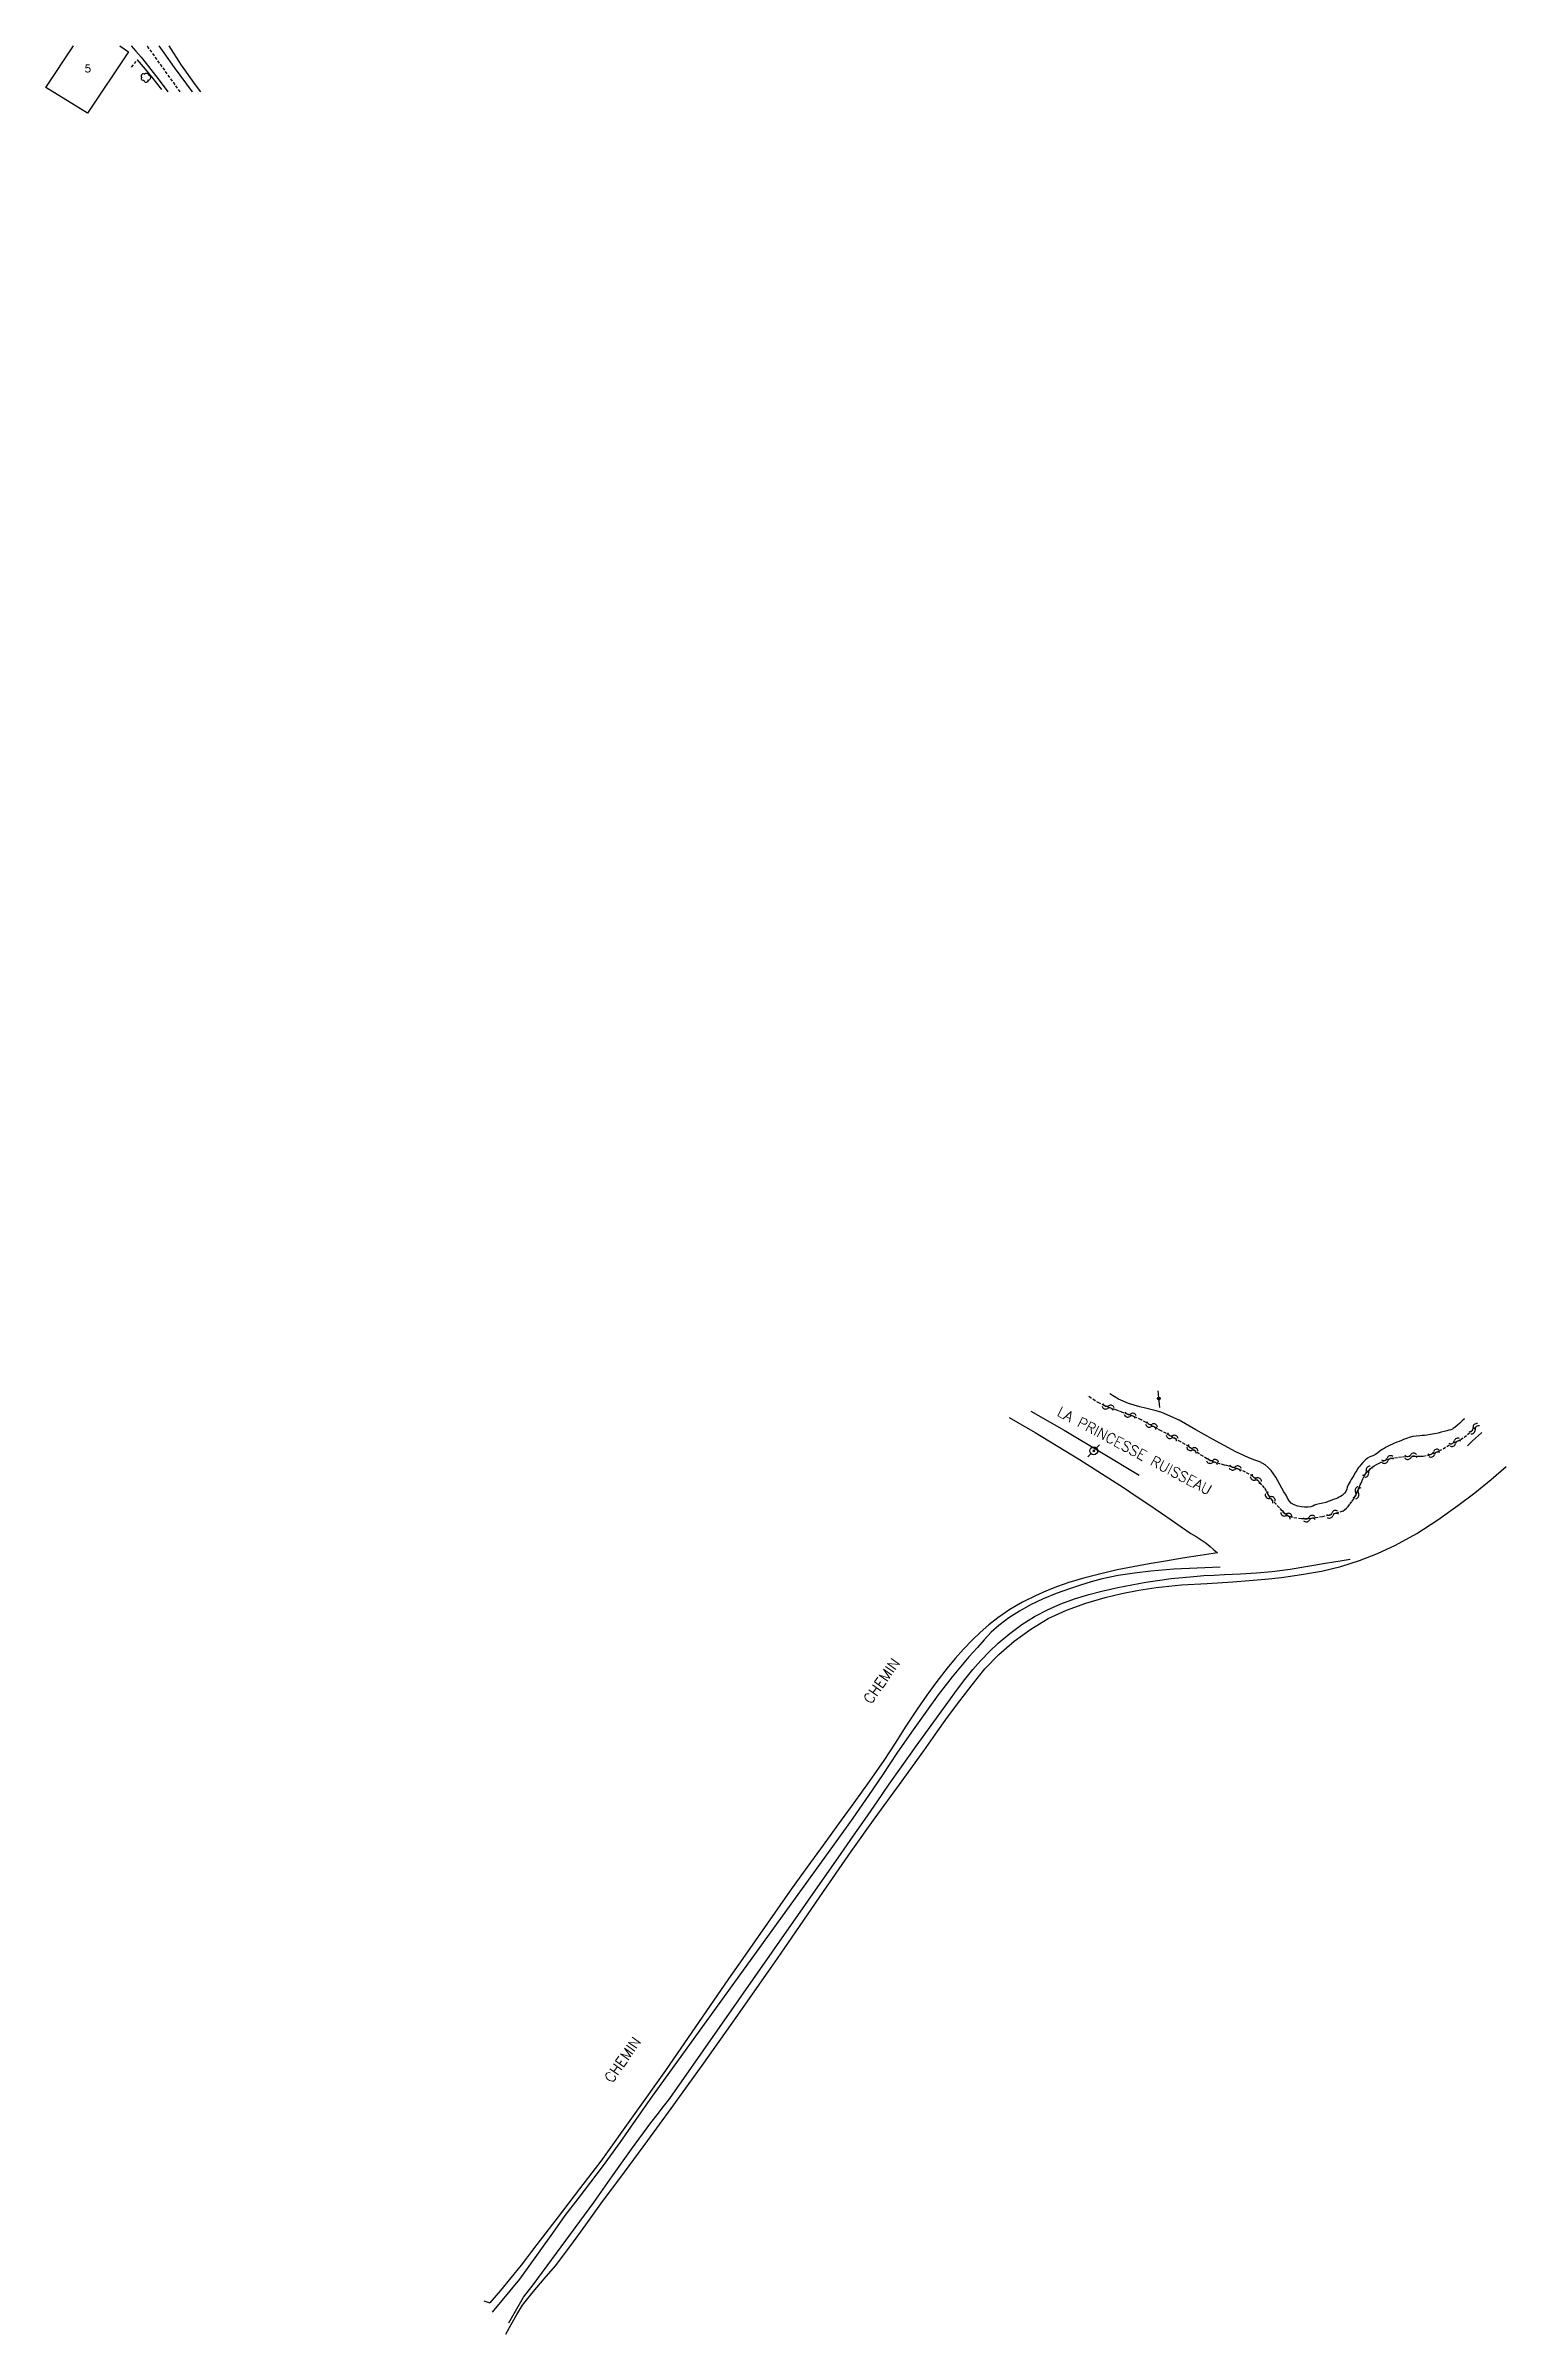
# Model space of a CAD drawing. Header units: millimetres. Extents: x 137000 to 137465, y 120017 to 121000.
# Drawn here: x 137217.7 to 137464.9, y 120612.3 to 121000 of the extents above; entities that cross this region are included whole.
import ezdxf
from ezdxf.enums import TextEntityAlignment as Align

# ---------------------------------------------------------------- set-up
doc = ezdxf.new("R2010")
doc.units = ezdxf.units.MM
doc.linetypes.add('DASHED', pattern=[0.75, 0.5, -0.25])
doc.layers.get('0').update_dxf_attribs({"linetype": 'CONTINUOUS'})
for name, color, linetype in [('W0001', 6, 'DASHED'), ('W0008', 7, 'CONTINUOUS'), ('W0071', 7, 'CONTINUOUS'), ('W0101', 7, 'CONTINUOUS'), ('W0112', 1, 'DASHED'), ('W0211', 2, 'CONTINUOUS'), ('W0300', 7, 'CONTINUOUS'), ('W0323', 7, 'CONTINUOUS'), ('W0330', 7, 'CONTINUOUS'), ('W0473', 7, 'CONTINUOUS'), ('W0501', 5, 'DASHED'), ('W0510', 5, 'CONTINUOUS'), ('W0986', 4, 'CONTINUOUS'), ('W0989', 7, 'CONTINUOUS'), ('W0991', 7, 'CONTINUOUS')]:
    doc.layers.add(name, color=color, linetype=linetype)
doc.styles.get("Standard").update_dxf_attribs({"font": 'romans.shx', "width": 0.85})

msp = doc.modelspace()

# ---------------------------------------------------------------- texts
at = {"layer": 'W0986'}
msp.add_text('LA PRINCESSE RUISSEAU', height=1.75, rotation=332.1443, dxfattribs=at).set_placement((137402.01, 120762.01), align=Align.MIDDLE_CENTER)
at = {"layer": 'W0989'}
for p in [(137359.17, 120723.01), (137315.32, 120658.83)]:
    msp.add_text('CHEMIN', height=1.75, rotation=54.9626, dxfattribs=at).set_placement(p, align=Align.MIDDLE_CENTER)
at = {"layer": 'W0991'}
msp.add_text('5', height=1.25, dxfattribs=at).set_placement((137224.77, 120996.13), align=Align.MIDDLE_CENTER)

# ---------------------------------------------------------------- blocks, each defined once
blk = doc.blocks.new('T300')
for p, q in [((-0.8, 0.51), (-0.86, 0.34)), ((-0.86, 0.34), (-0.86, 0.17)), ((-0.86, 0.17), (-0.74, 0.06)), ((-0.69, 0.63), (-0.8, 0.51)), ((-0.8, -0.06), (-0.74, 0.06)), ((-0.74, 0.06), (-0.69, 0.11)), ((-0.57, 0.69), (-0.69, 0.63)), ((-0.46, 0.69), (-0.57, 0.69)), ((-0.29, 0.63), (-0.46, 0.69)), ((-0.29, 0.63), (-0.17, 0.74)), ((-0.23, 0.57), (-0.29, 0.63)), ((-0.17, 0.74), (-0.06, 0.8)), ((-0.06, 0.8), (0.06, 0.8)), ((0.06, 0.8), (0.23, 0.74)), ((0.23, 0.74), (0.34, 0.63)), ((0.34, 0.63), (0.4, 0.51)), ((0.46, 0.46), (0.34, 0.46)), ((0.4, 0.51), (0.4, 0.46)), ((0.57, 0.4), (0.46, 0.46)), ((0.57, 0.4), (0.69, 0.29)), ((0.69, 0.29), (0.74, 0.17)), ((0.74, 0.06), (0.69, -0.17)), ((0.74, 0.17), (0.74, 0.06)), ((-0.8, -0.17), (-0.8, -0.06)), ((-0.8, -0.23), (-0.8, -0.17)), ((-0.74, -0.34), (-0.8, -0.23)), ((-0.69, -0.4), (-0.74, -0.34)), ((-0.51, -0.46), (-0.69, -0.4)), ((-0.4, -0.46), (-0.51, -0.46)), ((-0.4, -0.46), (-0.34, -0.46)), ((-0.34, -0.46), (-0.34, -0.4)), ((-0.34, -0.51), (-0.34, -0.46)), ((-0.29, -0.63), (-0.34, -0.51)), ((-0.17, -0.74), (-0.29, -0.63)), ((-0.06, -0.8), (-0.17, -0.74)), ((0.06, -0.8), (-0.06, -0.8)), ((0.17, -0.74), (0.06, -0.8)), ((0.23, -0.69), (0.17, -0.74)), ((0.29, -0.46), (0.23, -0.46)), ((0.29, -0.63), (0.23, -0.69)), ((0.46, -0.4), (0.29, -0.46)), ((0.34, -0.51), (0.29, -0.63)), ((0.34, -0.51), (0.34, -0.46)), ((0.57, -0.34), (0.46, -0.4)), ((0.63, -0.29), (0.57, -0.34)), ((0.69, -0.17), (0.63, -0.29))]:
    blk.add_line(p, q)
blk = doc.blocks.new('T473')
for p, q in [((-0.166667, 0.166667), (0.166667, -0.166667)), ((-0.166667, -0.166667), (0.166667, 0.166667)), ((0.500001, 0.500001), (1.000002, 1.000002)), ((-1.000002, -1.000002), (-0.500001, -0.500001))]:
    blk.add_line(p, q)
blk.add_ellipse((0, 0), major_axis=(0.471405, 0.471405), ratio=1, start_param=5.4977871438, end_param=11.780972451)
blk = doc.blocks.new('t323o')
at = {"color": 0, "linetype": 'Continuous'}
for radius in [0.25, 0.15]:
    blk.add_circle((0, 0), radius, dxfattribs=at)
blk = doc.blocks.new('t500o')
at = {"color": 0, "linetype": 'Continuous'}
for centre, start, end in [((-0.5, 0.625), 216.8699, 323.1301), ((0.5, -0.125), 36.8699, 143.1301), ((0.5, -0.625), 36.8699, 143.1301), ((-0.5, 0.125), 216.8699, 323.1301)]:
    blk.add_arc(centre, 0.625, start, end, dxfattribs=at)

# ---------------------------------------------------------------- linework, layer by layer
at = {"layer": 'W0001'}
msp.add_lwpolyline([(137240.42, 120992.19), (137234.83, 121000)], dxfattribs=at)
at = {"layer": 'W0008'}
for points in [[(137232.09, 121000), (137232.93, 120999.11), (137233.82, 120998.05), (137234.68, 120996.98), (137235.47, 120995.97), (137236.25, 120994.95), (137237.02, 120993.92), (137238.32, 120992.17)], [(137242.51, 120992.21), (137242.51, 120992.21), (137239.47, 120996.33), (137237.73, 120998.82), (137236.85, 121000)]]:
    msp.add_lwpolyline(points, dxfattribs=at)
at = {"layer": 'W0071'}
for points in [[(137416.51, 120742.28), (137412.59, 120742.12), (137408.68, 120741.96), (137404.78, 120741.63), (137402.02, 120741.29), (137399.26, 120740.86), (137396.53, 120740.29), (137394.68, 120739.8), (137392.84, 120739.23), (137391.02, 120738.62), (137388.76, 120737.8), (137386.53, 120736.91), (137384.37, 120735.88), (137382.51, 120734.85), (137380.71, 120733.71), (137379.03, 120732.43), (137377.76, 120731.26), (137376.57, 120729.99), (137375.41, 120728.7), (137373.95, 120727.07), (137372.53, 120725.4), (137371.14, 120723.71), (137368.76, 120720.65), (137366.48, 120717.51), (137364.24, 120714.34), (137361.79, 120710.78), (137359.4, 120707.18), (137356.98, 120703.6), (137354.3, 120699.79), (137351.59, 120695.99), (137320.33, 120652.65)], [(137417.26, 120741.02), (137419.96, 120741.18), (137422.65, 120741.34), (137425.34, 120741.57), (137428.36, 120741.97), (137431.36, 120742.46), (137434.36, 120742.96), (137435.76, 120743.19), (137437.15, 120743.42), (137438.55, 120743.65)], [(137323.3, 120652.26), (137352.34, 120693.8), (137354.37, 120696.7), (137356.39, 120699.6), (137358.43, 120702.56), (137360.47, 120705.52), (137362.53, 120708.48), (137365.03, 120711.98), (137367.55, 120715.47), (137370.09, 120718.94), (137371.56, 120720.97), (137373.04, 120723), (137374.61, 120724.95), (137375.99, 120726.49), (137377.43, 120727.99), (137378.94, 120729.41), (137380.89, 120731.05), (137382.93, 120732.58), (137385.07, 120733.95), (137387.26, 120735.08), (137389.55, 120736.05), (137391.87, 120736.91), (137394.27, 120737.65), (137396.71, 120738.26), (137399.17, 120738.82), (137401.53, 120739.31), (137403.91, 120739.74), (137406.3, 120740.11), (137408.21, 120740.36), (137410.12, 120740.56), (137412.03, 120740.73), (137413.77, 120740.85), (137415.52, 120740.93), (137417.26, 120741.02)], [(137320.33, 120652.65), (137317.59, 120648.73), (137314.86, 120644.81), (137312.06, 120640.93), (137309.91, 120638.1), (137307.73, 120635.28), (137305.57, 120632.45), (137303.44, 120629.46), (137301.33, 120626.46), (137299.17, 120623.5), (137297.87, 120621.67), (137293.23, 120616.1)], [(137296.07, 120614.3), (137298.52, 120618.61), (137300.18, 120620.7), (137301.77, 120622.84), (137303.34, 120624.99), (137305.72, 120628.2), (137308.08, 120631.43), (137310.43, 120634.65), (137313.64, 120639.18), (137316.83, 120643.71), (137320.12, 120648.18), (137321.17, 120649.54), (137322.24, 120650.9), (137323.3, 120652.26)]]:
    msp.add_lwpolyline(points, dxfattribs=at)
at = {"layer": 'W0101'}
for points in [[(137231.65, 120998.98), (137224.72, 120988.57), (137217.66, 120992.93), (137222.36, 121000)], [(137230.17, 121000), (137231.65, 120998.98)]]:
    msp.add_lwpolyline(points, dxfattribs=at)
at = {"layer": 'W0112'}
msp.add_lwpolyline([(137232.17, 120996.4), (137233.21, 120997.63)], dxfattribs=at)
at = {"layer": 'W0211'}
for points in [[(137237.28, 120992.58), (137237.09, 120992.86), (137235.83, 120994.47), (137234.52, 120996.05), (137233.21, 120997.63)], [(137243.9, 120992.22), (137242.99, 120993.4), (137240.61, 120996.74), (137238.56, 121000)], [(137384.48, 120768.71), (137390.07, 120765.48), (137396.42, 120761.69), (137402.79, 120757.89)]]:
    msp.add_lwpolyline(points, dxfattribs=at)
at = {"layer": 'W0323'}
msp.add_lwpolyline([(137406.29, 120769.35), (137405.99, 120772.14)], dxfattribs=at)
at = {"layer": 'W0330'}
for points in [[(137380.77, 120767.64), (137385.18, 120765.11), (137392.72, 120760.53), (137400.14, 120755.77), (137402.3, 120754.33), (137404.44, 120752.88), (137406.58, 120751.42), (137408.24, 120750.28), (137409.89, 120749.13), (137411.56, 120748.01), (137412.43, 120747.46), (137413.31, 120746.91), (137414.15, 120746.33), (137414.8, 120745.8), (137415.42, 120745.24), (137416.04, 120744.69)], [(137418.66, 120739.78), (137421.41, 120740.01), (137424.16, 120740.25), (137426.91, 120740.55), (137430.29, 120741.02), (137433.65, 120741.6), (137436.96, 120742.38), (137440.1, 120743.39), (137443.18, 120744.6), (137446.18, 120745.99), (137449.83, 120748.01), (137453.35, 120750.31), (137456.77, 120752.75), (137459.63, 120754.9), (137462.42, 120757.15), (137464.95, 120759.32)], [(137416.04, 120744.69), (137413.1, 120744.24), (137410.16, 120743.8), (137407.23, 120743.32), (137404.5, 120742.85), (137401.79, 120742.36), (137399.08, 120741.81), (137396.33, 120741.18), (137393.6, 120740.5), (137390.9, 120739.68), (137388.99, 120739.01), (137387.1, 120738.27), (137385.24, 120737.45), (137383.05, 120736.34), (137380.91, 120735.1), (137378.87, 120733.72), (137377.36, 120732.52), (137375.9, 120731.24), (137374.5, 120729.91), (137373.04, 120728.39), (137371.65, 120726.8), (137370.3, 120725.18), (137368.53, 120722.93), (137366.85, 120720.6), (137365.21, 120718.25), (137363.3, 120715.37), (137361.46, 120712.45), (137359.58, 120709.56), (137357.07, 120705.95), (137354.49, 120702.39), (137351.91, 120698.83), (137349.3, 120695.22), (137346.67, 120691.61), (137344.06, 120687.99), (137335.68, 120676)], [(137341.56, 120676), (137344.68, 120680.52), (137349.34, 120687.33), (137354.05, 120694.12), (137358.11, 120699.82), (137362.21, 120705.49), (137366.31, 120711.17), (137368.32, 120714.02), (137370.33, 120716.87), (137372.41, 120719.67), (137374.5, 120722.38), (137376.67, 120725.04), (137379.02, 120727.5), (137381.64, 120729.75), (137384.44, 120731.8), (137387.39, 120733.57), (137390.49, 120735), (137393.74, 120736.16), (137397.04, 120737.13), (137399.88, 120737.82), (137402.76, 120738.38), (137405.65, 120738.84), (137409.97, 120739.29), (137414.31, 120739.54), (137418.66, 120739.78)], [(137335.68, 120676), (137333.26, 120672.54), (137322.6, 120657), (137311.62, 120641.69), (137308.03, 120636.96), (137304.41, 120632.26), (137300.81, 120627.55), (137299.93, 120626.38), (137299.06, 120625.21), (137298.17, 120624.05), (137296.42, 120621.9), (137294.63, 120619.78), (137292.83, 120617.66)], [(137295.53, 120612.35), (137296.46, 120614.01), (137297.4, 120615.67), (137298.4, 120617.28), (137300.16, 120619.55), (137302.07, 120621.72), (137303.94, 120623.91), (137306.58, 120627.36), (137309.12, 120630.89), (137311.67, 120634.41), (137315.65, 120639.79), (137319.62, 120645.18), (137323.57, 120650.58), (137329.09, 120658.26), (137334.56, 120665.98), (137339.99, 120673.73), (137341.56, 120676)], [(137291.82, 120617.99), (137292.83, 120617.66)]]:
    msp.add_lwpolyline(points, dxfattribs=at)
at = {"layer": 'W0501'}
for points in [[(137437.28, 120751.75), (137436.13, 120751.41), (137434.99, 120751.08), (137433.83, 120750.82), (137432.64, 120750.62), (137431.45, 120750.49), (137430.26, 120750.5), (137429.5, 120750.57), (137428.74, 120750.69), (137428.05, 120750.94), (137427.51, 120751.34), (137427.02, 120751.83), (137426.54, 120752.35), (137425.97, 120752.93), (137425.42, 120753.52), (137424.92, 120754.16), (137424.61, 120754.68), (137424.33, 120755.22), (137424.01, 120755.74), (137423.59, 120756.25), (137423.11, 120756.73), (137422.61, 120757.18), (137422.04, 120757.63), (137421.43, 120758.03), (137420.8, 120758.39), (137420.04, 120758.74), (137419.25, 120759.02), (137418.45, 120759.27), (137418.05, 120759.38), (137417.64, 120759.48), (137417.24, 120759.59), (137416.47, 120759.79), (137415.71, 120760.02), (137414.97, 120760.3), (137414.28, 120760.65), (137413.62, 120761.06), (137412.97, 120761.48), (137412.39, 120761.87), (137411.81, 120762.28), (137411.23, 120762.67), (137410.54, 120763.1), (137409.84, 120763.52), (137409.14, 120763.92), (137408.57, 120764.25), (137407.99, 120764.58), (137407.41, 120764.9), (137406.53, 120765.38), (137405.66, 120765.86), (137404.78, 120766.34), (137403.96, 120766.79), (137403.14, 120767.23), (137402.31, 120767.63), (137401.64, 120767.9), (137400.97, 120768.15), (137400.29, 120768.39), (137399.8, 120768.57), (137399.32, 120768.74), (137398.83, 120768.92), (137397.89, 120769.26), (137396.96, 120769.63), (137396.06, 120770.06), (137395.36, 120770.47), (137394.69, 120770.92), (137394.08, 120771.38)], [(137437.28, 120751.75), (137437.58, 120752.02), (137437.88, 120752.29), (137438.16, 120752.58), (137438.52, 120753), (137438.86, 120753.45), (137439.16, 120753.91), (137439.33, 120754.19), (137439.48, 120754.48), (137439.62, 120754.77), (137439.79, 120755.16), (137439.95, 120755.56), (137440.1, 120755.95), (137440.23, 120756.24), (137440.36, 120756.53), (137440.49, 120756.82), (137440.69, 120757.27), (137440.91, 120757.72), (137441.17, 120758.13), (137441.48, 120758.5), (137441.83, 120758.84), (137442.21, 120759.16), (137442.6, 120759.44), (137443.01, 120759.69), (137443.44, 120759.93), (137444.08, 120760.23), (137444.73, 120760.49), (137445.41, 120760.69), (137446.06, 120760.82), (137446.73, 120760.9), (137447.4, 120760.97), (137448.2, 120761.04), (137449.01, 120761.09), (137449.81, 120761.11), (137450.18, 120761.11), (137450.55, 120761.1), (137450.91, 120761.11), (137451.84, 120761.28), (137452.74, 120761.6), (137453.61, 120761.99), (137454.27, 120762.35), (137454.92, 120762.75), (137455.57, 120763.13), (137456.12, 120763.38), (137456.68, 120763.63), (137457.22, 120763.91), (137457.82, 120764.3), (137458.38, 120764.74), (137458.92, 120765.21), (137459.53, 120765.77), (137459.82, 120766.06)]]:
    msp.add_lwpolyline(points, dxfattribs=at)
at = {"layer": 'W0510'}
for points in [[(137437.18, 120754.44), (137436.91, 120754.28), (137436.65, 120754.12), (137436.37, 120753.98), (137436.09, 120753.87), (137435.8, 120753.78), (137435.51, 120753.68), (137435.15, 120753.54), (137434.79, 120753.39), (137434.43, 120753.26), (137433.9, 120753.14), (137433.36, 120753.04), (137432.84, 120752.91), (137432.51, 120752.78), (137432.19, 120752.63), (137431.86, 120752.52), (137431.34, 120752.44), (137430.8, 120752.45), (137430.27, 120752.51), (137429.66, 120752.63), (137429.06, 120752.84), (137428.54, 120753.15), (137428.21, 120753.53), (137427.94, 120754), (137427.68, 120754.48), (137427.32, 120755.07), (137426.98, 120755.66), (137426.64, 120756.26), (137426.3, 120756.89), (137425.95, 120757.52), (137425.57, 120758.11), (137425.13, 120758.66), (137424.65, 120759.18), (137424.12, 120759.64), (137423.22, 120760.13), (137422.22, 120760.49), (137421.23, 120760.85), (137419.19, 120761.83), (137417.19, 120762.88), (137415.19, 120763.94), (137412.37, 120765.57), (137409.56, 120767.21), (137406.61, 120768.49), (137405.7, 120768.75), (137404.77, 120768.98), (137403.85, 120769.21), (137402.89, 120769.46), (137401.94, 120769.71), (137401, 120770), (137399.29, 120770.77), (137397.82, 120771.62)], [(137457.87, 120767.43), (137457.86, 120767.42), (137457.51, 120767.09), (137457.11, 120766.7), (137456.69, 120766.32), (137456.26, 120765.97), (137456.12, 120765.87), (137455.99, 120765.77), (137455.85, 120765.68), (137455.55, 120765.55), (137455.22, 120765.47), (137454.9, 120765.39), (137454.42, 120765.26), (137453.94, 120765.13), (137453.45, 120765.01), (137452.8, 120764.86), (137452.15, 120764.73), (137451.49, 120764.62), (137451.1, 120764.59), (137450.7, 120764.57), (137450.3, 120764.54), (137449.71, 120764.47), (137449.12, 120764.4), (137448.54, 120764.27), (137448.21, 120764.16), (137447.89, 120764.04), (137447.58, 120763.91), (137447.45, 120763.86), (137447.33, 120763.8), (137447.2, 120763.75), (137446.81, 120763.6), (137446.42, 120763.45), (137446.03, 120763.3), (137445.67, 120763.13), (137445.31, 120762.96), (137444.95, 120762.78), (137444.61, 120762.59), (137444.28, 120762.39), (137443.95, 120762.19), (137443.57, 120761.92), (137443.19, 120761.63), (137442.8, 120761.37), (137442.34, 120761.16), (137441.87, 120760.98), (137441.44, 120760.74), (137441.04, 120760.4), (137440.68, 120760.01), (137440.34, 120759.61), (137440.15, 120759.38), (137439.96, 120759.15), (137439.79, 120758.92), (137439.63, 120758.68), (137439.48, 120758.43), (137439.34, 120758.18), (137439.12, 120757.82), (137438.9, 120757.47), (137438.69, 120757.11), (137438.51, 120756.82), (137438.33, 120756.53), (137438.17, 120756.23), (137438.04, 120755.85), (137437.94, 120755.47), (137437.78, 120755.11), (137437.6, 120754.88), (137437.39, 120754.66), (137437.18, 120754.44)], [(137458.39, 120762.84), (137458.67, 120763.12), (137458.95, 120763.39), (137459.23, 120763.66), (137459.74, 120764.14), (137460.26, 120764.61), (137460.79, 120765.06), (137460.82, 120765.08)]]:
    msp.add_lwpolyline(points, dxfattribs=at)

# ---------------------------------------------------------------- block references
at = {"layer": 'W0300'}
msp.add_blockref('T300', (137234.65, 120994.55), dxfattribs=at)
at = {"layer": 'W0323', "rotation": 96.01599069210164}
msp.add_blockref('t323o', (137406.13, 120770.84), dxfattribs=at)
at = {"layer": 'W0473'}
msp.add_blockref('T473', (137395.1, 120761.99), dxfattribs=at)
at = {"layer": 'W0501'}
for p, rotation in [((137397.54, 120769.4), 158.6340088156022), ((137401.29, 120768.03), 159.9011170696959), ((137404.88, 120766.28), 151.6642722470907), ((137408.39, 120764.35), 150.7692565982622), ((137459.5, 120765.74), 42.84630184714064), ((137411.81, 120762.28), 145.8354908847381), ((137444.84, 120760.52), 16.86312438800632), ((137448.79, 120761.07), 3.408130314678121), ((137452.71, 120761.59), 19.51658892075667), ((137456.25, 120763.44), 23.58096786483676), ((137415.22, 120760.2), 159.2487833007071), ((137419.05, 120759.08), 162.7562851276366), ((137422.56, 120757.22), 142.2009779259118), ((137441.45, 120758.47), 50.02773972702197), ((137424.98, 120754.08), 128.2287717494105), ((137439.68, 120754.9), 66.46364740229605), ((137427.72, 120751.18), 144.2045920646248), ((137431.59, 120750.51), 186.103672579316), ((137435.52, 120751.24), 196.1564777167686)]:
    msp.add_blockref('t500o', p, dxfattribs=dict(at, rotation=rotation))

msp.set_redraw_order([(e.dxf.handle, doc.entitydb.next_handle()) for e in msp.query("TEXT MTEXT ATTDEF DIMENSION ARC_DIMENSION")])  # texts and dimensions are drawn at this point

doc.saveas('drawing.dxf')
